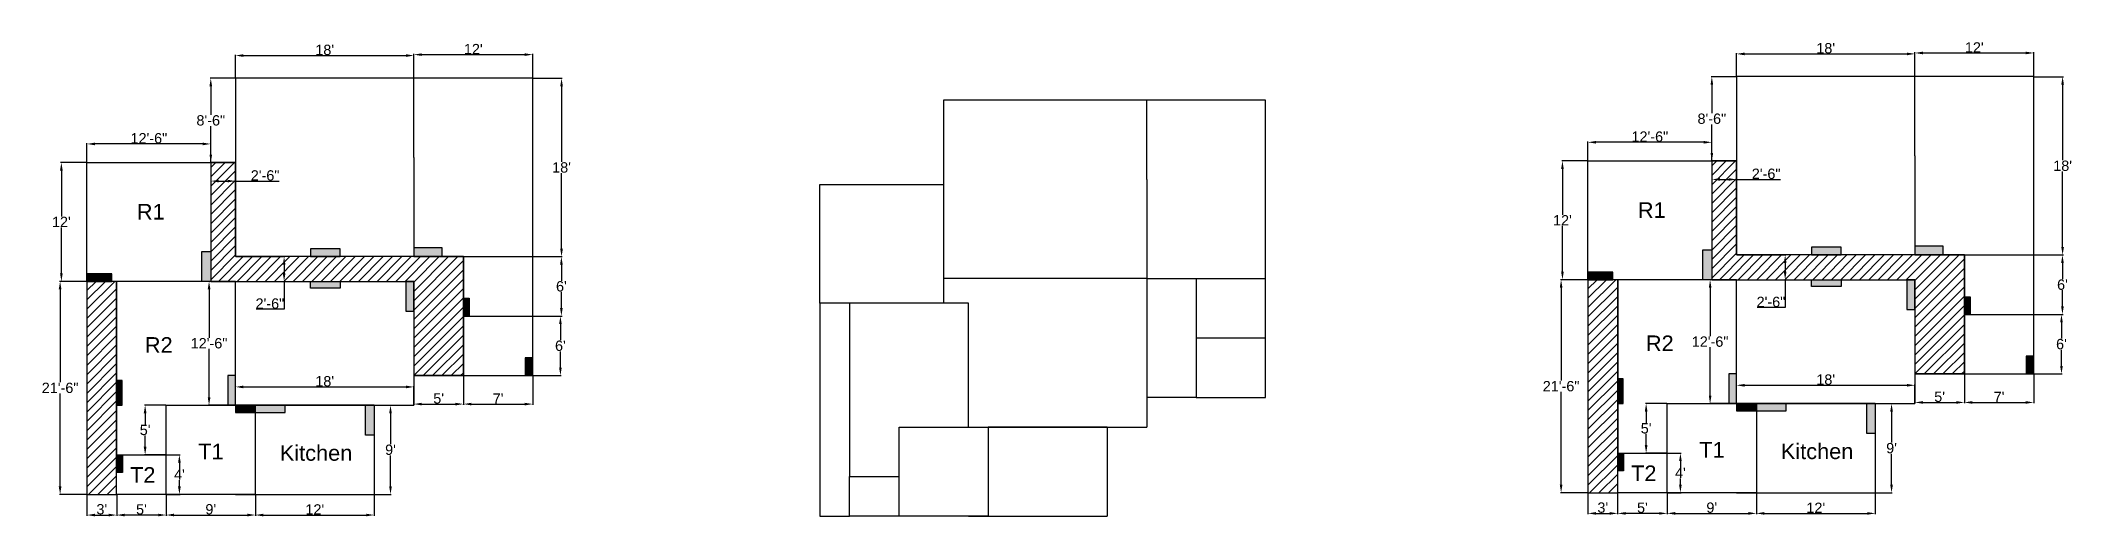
# Model space of a CAD drawing. Header units: feet. Extents: x 122 to 11882, y 109 to 909.
# Drawn here: x 122 to 2583, y 109 to 685 of the extents above.
import ezdxf

# ---------------------------------------------------------------- set-up
doc = ezdxf.new("R2010")
doc.units = ezdxf.units.FT
doc.header["$MEASUREMENT"] = 0
doc.styles.get("Standard").update_dxf_attribs({"font": 'arial.ttf'})
doc.dimstyles.new('base', dxfattribs={"dimscale": 5, "dimtxt": 2.5, "dimasz": 1.9375, "dimexe": 0.18, "dimexo": 0.0625, "dimgap": 0.09, "dimtad": 1, "dimtih": 1, "dimtoh": 1, "dimzin": 0, "dimdsep": 46, "dimlunit": 4, "dimtxsty": 'Standard', "dimcen": 0.09, "dimclrd": 3, "dimclre": 2, "dimclrt": 4, "dimadec": 0, "dimazin": 0, "dimtfac": 1, "dimtofl": 0, "dimtmove": 0, "dimatfit": 3, "dimfxl": 1, "dimtfillclr": 1, "dimtolj": 1, "dimtzin": 0, "dimarcsym": 0})

msp = doc.modelspace()

# ---------------------------------------------------------------- texts
for s, p in [('R1', (238.225, 468.582)), ('R1', (2056.496, 470.583)), ('R2', (247.931, 307.243)), ('R2', (2066.202, 309.245)), ('T1', (312.578, 178.109)), ('T1', (2130.849, 180.111)), ('Kitchen', (2229.702, 178.361)), ('Kitchen', (411.431, 176.359)), ('T2', (230.042, 149.79)), ('T2', (2048.313, 151.791))]:
    msp.add_text(s, height=18.8435).set_placement(p)

# ---------------------------------------------------------------- blocks, each defined once
blk = doc.blocks.new('*D70')
at = {"color": 2, "lineweight": -2, "transparency": 16777216}
for p, q in [((357.8, 639.9), (357.8, 668.1)), ((573.8, 639.9), (573.8, 668.1))]:
    blk.add_line(p, q, dxfattribs=at)
at = {"color": 3, "lineweight": -2, "transparency": 16777216}
blk.add_line((367.4, 667.2), (564.1, 667.2), dxfattribs=at)
at = {"color": 3, "transparency": 16777216}
for points in [[(367.4, 668.8), (367.4, 665.5), (357.8, 667.2)], [(564.1, 668.8), (564.1, 665.5), (573.8, 667.2)]]:
    blk.add_solid(points, dxfattribs=at)
at = {"layer": 'Defpoints', "color": 0, "transparency": 16777216}
for p in [(573.8, 667.2), (357.8, 639.6), (573.8, 639.6)]:
    blk.add_point(p, dxfattribs=at)
at = {"color": 4, "transparency": 16777216, "insert": (465.8, 674), "char_height": 12.5, "attachment_point": 5}
blk.add_mtext("\\A1;18'", dxfattribs=at)
blk = doc.blocks.new('*D71')
at = {"color": 2, "lineweight": -2, "transparency": 16777216}
for p, q in [((573.8, 639.9), (573.8, 669.2)), ((717.8, 639.9), (717.8, 669.2))]:
    blk.add_line(p, q, dxfattribs=at)
at = {"color": 3, "lineweight": -2, "transparency": 16777216}
blk.add_line((583.4, 668.3), (708.1, 668.3), dxfattribs=at)
at = {"color": 3, "transparency": 16777216}
for points in [[(583.4, 669.9), (583.4, 666.7), (573.8, 668.3)], [(708.1, 669.9), (708.1, 666.7), (717.8, 668.3)]]:
    blk.add_solid(points, dxfattribs=at)
at = {"layer": 'Defpoints', "color": 0, "transparency": 16777216}
for p in [(717.8, 668.3), (573.8, 639.6), (717.8, 639.6)]:
    blk.add_point(p, dxfattribs=at)
at = {"color": 4, "transparency": 16777216, "insert": (645.8, 675), "char_height": 12.5, "attachment_point": 5}
blk.add_mtext("\\A1;12'", dxfattribs=at)
blk = doc.blocks.new('*D72')
at = {"color": 2, "lineweight": -2, "transparency": 16777216}
for p, q in [((718.1, 639.6), (753.6, 639.6)), ((718.1, 423.6), (753.6, 423.6))]:
    blk.add_line(p, q, dxfattribs=at)
at = {"color": 3, "lineweight": -2, "transparency": 16777216}
for p, q in [((752.7, 629.9), (752.7, 538.4)), ((752.7, 433.3), (752.7, 524.8))]:
    blk.add_line(p, q, dxfattribs=at)
at = {"color": 3, "transparency": 16777216}
for points in [[(751.1, 629.9), (754.3, 629.9), (752.7, 639.6)], [(751.1, 433.3), (754.3, 433.3), (752.7, 423.6)]]:
    blk.add_solid(points, dxfattribs=at)
at = {"layer": 'Defpoints', "color": 0, "transparency": 16777216}
for p in [(717.8, 639.6), (717.8, 423.6), (752.7, 423.6)]:
    blk.add_point(p, dxfattribs=at)
at = {"color": 4, "transparency": 16777216, "insert": (752.7, 531.6), "char_height": 12.5, "attachment_point": 5}
blk.add_mtext("\\A1;18'", dxfattribs=at)
blk = doc.blocks.new('*D73')
at = {"color": 2, "lineweight": -2, "transparency": 16777216}
for p, q in [((718.1, 423.6), (753.4, 423.6)), ((718.1, 351.6), (753.4, 351.6))]:
    blk.add_line(p, q, dxfattribs=at)
at = {"color": 3, "lineweight": -2, "transparency": 16777216}
for p, q in [((752.5, 413.9), (752.5, 394.4)), ((752.5, 361.3), (752.5, 380.8))]:
    blk.add_line(p, q, dxfattribs=at)
at = {"color": 3, "transparency": 16777216}
for points in [[(750.9, 413.9), (754.1, 413.9), (752.5, 423.6)], [(750.9, 361.3), (754.1, 361.3), (752.5, 351.6)]]:
    blk.add_solid(points, dxfattribs=at)
at = {"layer": 'Defpoints', "color": 0, "transparency": 16777216}
for p in [(717.8, 423.6), (717.8, 351.6), (752.5, 351.6)]:
    blk.add_point(p, dxfattribs=at)
at = {"color": 4, "transparency": 16777216, "insert": (752.5, 387.6), "char_height": 12.5, "attachment_point": 5}
blk.add_mtext("\\A1;6'", dxfattribs=at)
blk = doc.blocks.new('*D74')
at = {"color": 2, "lineweight": -2, "transparency": 16777216}
for p, q in [((718.1, 351.6), (752.2, 351.6)), ((718.1, 279.6), (752.2, 279.6))]:
    blk.add_line(p, q, dxfattribs=at)
at = {"color": 3, "lineweight": -2, "transparency": 16777216}
for p, q in [((751.3, 341.9), (751.3, 322.4)), ((751.3, 289.3), (751.3, 308.8))]:
    blk.add_line(p, q, dxfattribs=at)
at = {"color": 3, "transparency": 16777216}
for points in [[(749.7, 341.9), (752.9, 341.9), (751.3, 351.6)], [(749.7, 289.3), (752.9, 289.3), (751.3, 279.6)]]:
    blk.add_solid(points, dxfattribs=at)
at = {"layer": 'Defpoints', "color": 0, "transparency": 16777216}
for p in [(717.8, 351.6), (717.8, 279.6), (751.3, 279.6)]:
    blk.add_point(p, dxfattribs=at)
at = {"color": 4, "transparency": 16777216, "insert": (751.3, 315.6), "char_height": 12.5, "attachment_point": 5}
blk.add_mtext("\\A1;6'", dxfattribs=at)
blk = doc.blocks.new('*D75')
at = {"color": 2, "lineweight": -2, "transparency": 16777216}
for p, q in [((633.8, 279.3), (633.8, 244.1)), ((717.8, 279.3), (717.8, 244.1))]:
    blk.add_line(p, q, dxfattribs=at)
at = {"color": 3, "lineweight": -2, "transparency": 16777216}
blk.add_line((643.4, 245), (708.1, 245), dxfattribs=at)
at = {"color": 3, "transparency": 16777216}
for points in [[(643.4, 246.6), (643.4, 243.4), (633.8, 245)], [(708.1, 246.6), (708.1, 243.4), (717.8, 245)]]:
    blk.add_solid(points, dxfattribs=at)
at = {"layer": 'Defpoints', "color": 0, "transparency": 16777216}
for p in [(633.8, 279.6), (717.8, 279.6), (717.8, 245)]:
    blk.add_point(p, dxfattribs=at)
at = {"color": 4, "transparency": 16777216, "insert": (675.8, 251.7), "char_height": 12.5, "attachment_point": 5}
blk.add_mtext("\\A1;7'", dxfattribs=at)
blk = doc.blocks.new('*D76')
at = {"color": 2, "lineweight": -2, "transparency": 16777216}
for p, q in [((357.4, 639.6), (326.9, 639.6)), ((357.4, 537.6), (326.9, 537.6))]:
    blk.add_line(p, q, dxfattribs=at)
at = {"color": 3, "lineweight": -2, "transparency": 16777216}
for p, q in [((327.8, 629.9), (327.8, 595.4)), ((327.8, 547.3), (327.8, 581.8))]:
    blk.add_line(p, q, dxfattribs=at)
at = {"color": 3, "transparency": 16777216}
for points in [[(326.2, 629.9), (329.4, 629.9), (327.8, 639.6)], [(326.2, 547.3), (329.4, 547.3), (327.8, 537.6)]]:
    blk.add_solid(points, dxfattribs=at)
at = {"layer": 'Defpoints', "color": 0, "transparency": 16777216}
for p in [(357.8, 639.6), (327.8, 537.6), (357.8, 537.6)]:
    blk.add_point(p, dxfattribs=at)
at = {"color": 4, "transparency": 16777216, "insert": (327.8, 588.6), "char_height": 12.5, "attachment_point": 5}
blk.add_mtext('\\A1;8\'-6"', dxfattribs=at)
blk = doc.blocks.new('*D77')
at = {"color": 2, "lineweight": -2, "transparency": 16777216}
for p, q in [((177.4, 537.6), (145.9, 537.6)), ((177.4, 393.6), (145.9, 393.6))]:
    blk.add_line(p, q, dxfattribs=at)
at = {"color": 3, "lineweight": -2, "transparency": 16777216}
for p, q in [((146.8, 527.9), (146.8, 472.3)), ((146.8, 403.3), (146.8, 458.9))]:
    blk.add_line(p, q, dxfattribs=at)
at = {"color": 3, "transparency": 16777216}
for points in [[(145.2, 527.9), (148.4, 527.9), (146.8, 537.6)], [(145.2, 403.3), (148.4, 403.3), (146.8, 393.6)]]:
    blk.add_solid(points, dxfattribs=at)
at = {"layer": 'Defpoints', "color": 0, "transparency": 16777216}
for p in [(177.8, 537.6), (146.8, 393.6), (177.8, 393.6)]:
    blk.add_point(p, dxfattribs=at)
at = {"color": 4, "transparency": 16777216, "insert": (146.8, 465.6), "char_height": 12.5, "attachment_point": 5}
blk.add_mtext("\\A1;12'", dxfattribs=at)
blk = doc.blocks.new('*D78')
at = {"color": 2, "lineweight": -2, "transparency": 16777216}
for p, q in [((177.8, 537.9), (177.8, 561)), ((327.8, 537.9), (327.8, 561))]:
    blk.add_line(p, q, dxfattribs=at)
at = {"color": 3, "lineweight": -2, "transparency": 16777216}
blk.add_line((318.1, 560.1), (187.4, 560.1), dxfattribs=at)
at = {"color": 3, "transparency": 16777216}
for points in [[(187.4, 561.7), (187.4, 558.5), (177.8, 560.1)], [(318.1, 561.7), (318.1, 558.5), (327.8, 560.1)]]:
    blk.add_solid(points, dxfattribs=at)
at = {"layer": 'Defpoints', "color": 0, "transparency": 16777216}
for p in [(177.8, 560.1), (177.8, 537.6), (327.8, 537.6)]:
    blk.add_point(p, dxfattribs=at)
at = {"color": 4, "transparency": 16777216, "insert": (252.8, 566.9), "char_height": 12.5, "attachment_point": 5}
blk.add_mtext('\\A1;12\'-6"', dxfattribs=at)
blk = doc.blocks.new('*D79')
at = {"color": 2, "lineweight": -2, "transparency": 16777216}
for p, q in [((177.4, 393.6), (144.4, 393.6)), ((177.4, 135.6), (144.4, 135.6))]:
    blk.add_line(p, q, dxfattribs=at)
at = {"color": 3, "lineweight": -2, "transparency": 16777216}
for p, q in [((145.3, 383.9), (145.3, 271.4)), ((145.3, 145.3), (145.3, 257.8))]:
    blk.add_line(p, q, dxfattribs=at)
at = {"color": 3, "transparency": 16777216}
for points in [[(143.6, 383.9), (146.9, 383.9), (145.3, 393.6)], [(143.6, 145.3), (146.9, 145.3), (145.3, 135.6)]]:
    blk.add_solid(points, dxfattribs=at)
at = {"layer": 'Defpoints', "color": 0, "transparency": 16777216}
for p in [(177.8, 393.6), (145.3, 135.6), (177.8, 135.6)]:
    blk.add_point(p, dxfattribs=at)
at = {"color": 4, "transparency": 16777216, "insert": (145.3, 264.6), "char_height": 12.5, "attachment_point": 5}
blk.add_mtext('\\A1;21\'-6"', dxfattribs=at)
blk = doc.blocks.new('*D80')
at = {"color": 2, "lineweight": -2, "transparency": 16777216}
for p, q in [((357.4, 393.6), (324.8, 393.6)), ((357.4, 243.6), (324.8, 243.6))]:
    blk.add_line(p, q, dxfattribs=at)
at = {"color": 3, "lineweight": -2, "transparency": 16777216}
for p, q in [((325.7, 383.9), (325.7, 325.4)), ((325.7, 253.3), (325.7, 311.8))]:
    blk.add_line(p, q, dxfattribs=at)
at = {"color": 3, "transparency": 16777216}
for points in [[(324.1, 383.9), (327.4, 383.9), (325.7, 393.6)], [(324.1, 253.3), (327.4, 253.3), (325.7, 243.6)]]:
    blk.add_solid(points, dxfattribs=at)
at = {"layer": 'Defpoints', "color": 0, "transparency": 16777216}
for p in [(357.8, 393.6), (325.7, 243.6), (357.8, 243.6)]:
    blk.add_point(p, dxfattribs=at)
at = {"color": 4, "transparency": 16777216, "insert": (325.7, 318.6), "char_height": 12.5, "attachment_point": 5}
blk.add_mtext('\\A1;12\'-6"', dxfattribs=at)
blk = doc.blocks.new('*D81')
at = {"color": 2, "lineweight": -2, "transparency": 16777216}
for p, q in [((273.4, 243.6), (247.4, 243.6)), ((273.4, 183.6), (247.4, 183.6))]:
    blk.add_line(p, q, dxfattribs=at)
at = {"color": 3, "lineweight": -2, "transparency": 16777216}
for p, q in [((248.3, 233.9), (248.3, 220.4)), ((248.3, 193.3), (248.3, 206.8))]:
    blk.add_line(p, q, dxfattribs=at)
at = {"color": 3, "transparency": 16777216}
for points in [[(246.6, 233.9), (249.9, 233.9), (248.3, 243.6)], [(246.6, 193.3), (249.9, 193.3), (248.3, 183.6)]]:
    blk.add_solid(points, dxfattribs=at)
at = {"layer": 'Defpoints', "color": 0, "transparency": 16777216}
for p in [(273.8, 243.6), (248.3, 183.6), (273.8, 183.6)]:
    blk.add_point(p, dxfattribs=at)
at = {"color": 4, "transparency": 16777216, "insert": (248.3, 213.6), "char_height": 12.5, "attachment_point": 5}
blk.add_mtext("\\A1;5'", dxfattribs=at)
blk = doc.blocks.new('*D82')
at = {"color": 2, "lineweight": -2, "transparency": 16777216}
for p, q in [((213.8, 135.3), (213.8, 109.7)), ((273.8, 135.3), (273.8, 109.7))]:
    blk.add_line(p, q, dxfattribs=at)
at = {"color": 3, "lineweight": -2, "transparency": 16777216}
blk.add_line((264.1, 110.6), (223.4, 110.6), dxfattribs=at)
at = {"color": 3, "transparency": 16777216}
for points in [[(223.4, 112.2), (223.4, 109), (213.8, 110.6)], [(264.1, 112.2), (264.1, 109), (273.8, 110.6)]]:
    blk.add_solid(points, dxfattribs=at)
at = {"layer": 'Defpoints', "color": 0, "transparency": 16777216}
for p in [(213.8, 135.6), (273.8, 135.6), (213.8, 110.6)]:
    blk.add_point(p, dxfattribs=at)
at = {"color": 4, "transparency": 16777216, "insert": (243.8, 117.4), "char_height": 12.5, "attachment_point": 5}
blk.add_mtext("\\A1;5'", dxfattribs=at)
blk = doc.blocks.new('*D83')
at = {"color": 2, "lineweight": -2, "transparency": 16777216}
for p, q in [((177.8, 135.3), (177.8, 109.7)), ((213.8, 135.3), (213.8, 109.7))]:
    blk.add_line(p, q, dxfattribs=at)
at = {"color": 3, "lineweight": -2, "transparency": 16777216}
blk.add_line((187.4, 110.6), (204.1, 110.6), dxfattribs=at)
at = {"color": 3, "transparency": 16777216}
for points in [[(187.4, 112.2), (187.4, 109), (177.8, 110.6)], [(204.1, 112.2), (204.1, 109), (213.8, 110.6)]]:
    blk.add_solid(points, dxfattribs=at)
at = {"layer": 'Defpoints', "color": 0, "transparency": 16777216}
for p in [(177.8, 135.6), (213.8, 135.6), (213.8, 110.6)]:
    blk.add_point(p, dxfattribs=at)
at = {"color": 4, "transparency": 16777216, "insert": (195.8, 117.5), "char_height": 12.5, "attachment_point": 5}
blk.add_mtext("\\A1;3'", dxfattribs=at)
blk = doc.blocks.new('*D84')
at = {"color": 2, "lineweight": -2, "transparency": 16777216}
for p, q in [((274.1, 183.6), (290.7, 183.6)), ((274.1, 135.6), (290.7, 135.6))]:
    blk.add_line(p, q, dxfattribs=at)
at = {"color": 3, "lineweight": -2, "transparency": 16777216}
for p, q in [((289.8, 173.9), (289.8, 166.3)), ((289.8, 145.3), (289.8, 152.9))]:
    blk.add_line(p, q, dxfattribs=at)
at = {"color": 3, "transparency": 16777216}
for points in [[(288.1, 173.9), (291.4, 173.9), (289.8, 183.6)], [(288.1, 145.3), (291.4, 145.3), (289.8, 135.6)]]:
    blk.add_solid(points, dxfattribs=at)
at = {"layer": 'Defpoints', "color": 0, "transparency": 16777216}
for p in [(273.8, 183.6), (273.8, 135.6), (289.8, 135.6)]:
    blk.add_point(p, dxfattribs=at)
at = {"color": 4, "transparency": 16777216, "insert": (289.8, 159.6), "char_height": 12.5, "attachment_point": 5}
blk.add_mtext("\\A1;4'", dxfattribs=at)
blk = doc.blocks.new('*D85')
at = {"color": 2, "lineweight": -2, "transparency": 16777216}
for p, q in [((273.8, 135.3), (273.8, 109.7)), ((381.8, 135.3), (381.8, 109.7))]:
    blk.add_line(p, q, dxfattribs=at)
at = {"color": 3, "lineweight": -2, "transparency": 16777216}
blk.add_line((283.4, 110.6), (372.1, 110.6), dxfattribs=at)
at = {"color": 3, "transparency": 16777216}
for points in [[(283.4, 112.3), (283.4, 109), (273.8, 110.6)], [(372.1, 112.3), (372.1, 109), (381.8, 110.6)]]:
    blk.add_solid(points, dxfattribs=at)
at = {"layer": 'Defpoints', "color": 0, "transparency": 16777216}
for p in [(273.8, 135.6), (381.8, 135.6), (381.8, 110.6)]:
    blk.add_point(p, dxfattribs=at)
at = {"color": 4, "transparency": 16777216, "insert": (327.8, 117.5), "char_height": 12.5, "attachment_point": 5}
blk.add_mtext("\\A1;9'", dxfattribs=at)
blk = doc.blocks.new('*D86')
at = {"color": 2, "lineweight": -2, "transparency": 16777216}
for p, q in [((381.8, 135.3), (381.8, 109.7)), ((525.8, 135.3), (525.8, 109.7))]:
    blk.add_line(p, q, dxfattribs=at)
at = {"color": 3, "lineweight": -2, "transparency": 16777216}
blk.add_line((391.4, 110.6), (516.1, 110.6), dxfattribs=at)
at = {"color": 3, "transparency": 16777216}
for points in [[(391.4, 112.2), (391.4, 109), (381.8, 110.6)], [(516.1, 112.2), (516.1, 109), (525.8, 110.6)]]:
    blk.add_solid(points, dxfattribs=at)
at = {"layer": 'Defpoints', "color": 0, "transparency": 16777216}
for p in [(381.8, 135.6), (525.8, 135.6), (525.8, 110.6)]:
    blk.add_point(p, dxfattribs=at)
at = {"color": 4, "transparency": 16777216, "insert": (453.8, 117.4), "char_height": 12.5, "attachment_point": 5}
blk.add_mtext("\\A1;12'", dxfattribs=at)
blk = doc.blocks.new('*D87')
at = {"color": 2, "lineweight": -2, "transparency": 16777216}
for p, q in [((526.1, 243.6), (546.4, 243.6)), ((526.1, 135.6), (546.4, 135.6))]:
    blk.add_line(p, q, dxfattribs=at)
at = {"color": 3, "lineweight": -2, "transparency": 16777216}
for p, q in [((545.5, 233.9), (545.5, 196.4)), ((545.5, 145.3), (545.5, 182.8))]:
    blk.add_line(p, q, dxfattribs=at)
at = {"color": 3, "transparency": 16777216}
for points in [[(543.9, 233.9), (547.1, 233.9), (545.5, 243.6)], [(543.9, 145.3), (547.1, 145.3), (545.5, 135.6)]]:
    blk.add_solid(points, dxfattribs=at)
at = {"layer": 'Defpoints', "color": 0, "transparency": 16777216}
for p in [(525.8, 243.6), (525.8, 135.6), (545.5, 135.6)]:
    blk.add_point(p, dxfattribs=at)
at = {"color": 4, "transparency": 16777216, "insert": (545.5, 189.6), "char_height": 12.5, "attachment_point": 5}
blk.add_mtext("\\A1;9'", dxfattribs=at)
blk = doc.blocks.new('*D88')
at = {"color": 2, "lineweight": -2, "transparency": 16777216}
for p, q in [((357.8, 243.9), (357.8, 266.7)), ((573.8, 243.9), (573.8, 266.7))]:
    blk.add_line(p, q, dxfattribs=at)
at = {"color": 3, "lineweight": -2, "transparency": 16777216}
blk.add_line((367.4, 265.8), (564.1, 265.8), dxfattribs=at)
at = {"color": 3, "transparency": 16777216}
for points in [[(367.4, 267.4), (367.4, 264.1), (357.8, 265.8)], [(564.1, 267.4), (564.1, 264.1), (573.8, 265.8)]]:
    blk.add_solid(points, dxfattribs=at)
at = {"layer": 'Defpoints', "color": 0, "transparency": 16777216}
for p in [(573.8, 265.8), (357.8, 243.6), (573.8, 243.6)]:
    blk.add_point(p, dxfattribs=at)
at = {"color": 4, "transparency": 16777216, "insert": (465.8, 272.6), "char_height": 12.5, "attachment_point": 5}
blk.add_mtext("\\A1;18'", dxfattribs=at)
blk = doc.blocks.new('*D112')
at = {"color": 2, "lineweight": -2, "transparency": 16777216}
for p, q in [((573.8, 279.3), (573.8, 244.1)), ((633.8, 279.3), (633.8, 244.1))]:
    blk.add_line(p, q, dxfattribs=at)
at = {"color": 3, "lineweight": -2, "transparency": 16777216}
blk.add_line((583.4, 245), (624.1, 245), dxfattribs=at)
at = {"color": 3, "transparency": 16777216}
for points in [[(583.4, 246.6), (583.4, 243.4), (573.8, 245)], [(624.1, 246.6), (624.1, 243.4), (633.8, 245)]]:
    blk.add_solid(points, dxfattribs=at)
at = {"layer": 'Defpoints', "color": 0, "transparency": 16777216}
for p in [(573.8, 279.6), (633.8, 279.6), (633.8, 245)]:
    blk.add_point(p, dxfattribs=at)
at = {"color": 4, "transparency": 16777216, "insert": (603.8, 251.8), "char_height": 12.5, "attachment_point": 5}
blk.add_mtext("\\A1;5'", dxfattribs=at)
blk = doc.blocks.new('*D113')
at = {"color": 2, "lineweight": -2, "transparency": 16777216}
for p, q in [((358.1, 423.6), (417.5, 423.6)), ((358.1, 393.6), (417.5, 393.6))]:
    blk.add_line(p, q, dxfattribs=at)
at = {"color": 3, "lineweight": -2, "transparency": 16777216}
for p, q in [((416.6, 413.9), (416.6, 403.3)), ((416.6, 393.6), (416.6, 359.9)), ((416.6, 359.9), (382.7, 359.9))]:
    blk.add_line(p, q, dxfattribs=at)
at = {"color": 3, "transparency": 16777216}
for points in [[(415, 413.9), (418.2, 413.9), (416.6, 423.6)], [(415, 403.3), (418.2, 403.3), (416.6, 393.6)]]:
    blk.add_solid(points, dxfattribs=at)
at = {"layer": 'Defpoints', "color": 0, "transparency": 16777216}
for p in [(357.8, 423.6), (357.8, 393.6), (416.6, 393.6)]:
    blk.add_point(p, dxfattribs=at)
at = {"color": 4, "transparency": 16777216, "insert": (399.4, 366.7), "char_height": 12.5, "attachment_point": 5}
blk.add_mtext('\\A1;2\'-6"', dxfattribs=at)
blk = doc.blocks.new('*D114')
at = {"color": 2, "lineweight": -2, "transparency": 16777216}
for p, q in [((327.8, 537.3), (327.8, 514.2)), ((357.8, 537.3), (357.8, 514.2))]:
    blk.add_line(p, q, dxfattribs=at)
at = {"color": 3, "lineweight": -2, "transparency": 16777216}
for p, q in [((337.5, 515.1), (348.1, 515.1)), ((357.8, 515.1), (410.8, 515.1))]:
    blk.add_line(p, q, dxfattribs=at)
at = {"color": 3, "transparency": 16777216}
for points in [[(337.5, 516.7), (337.5, 513.5), (327.8, 515.1)], [(348.1, 516.7), (348.1, 513.5), (357.8, 515.1)]]:
    blk.add_solid(points, dxfattribs=at)
at = {"layer": 'Defpoints', "color": 0, "transparency": 16777216}
for p in [(327.8, 537.6), (357.8, 537.6), (327.8, 515.1)]:
    blk.add_point(p, dxfattribs=at)
at = {"color": 4, "transparency": 16777216, "insert": (393.6, 521.9), "char_height": 12.5, "attachment_point": 5}
blk.add_mtext('\\A1;2\'-6"', dxfattribs=at)
blk = doc.blocks.new('*D142')
at = {"color": 2, "lineweight": -2, "transparency": 16777216}
for p, q in [((2176, 641.9), (2176, 670.1)), ((2392, 641.9), (2392, 670.1))]:
    blk.add_line(p, q, dxfattribs=at)
at = {"color": 3, "lineweight": -2, "transparency": 16777216}
blk.add_line((2185.7, 669.2), (2382.3, 669.2), dxfattribs=at)
at = {"color": 3, "transparency": 16777216}
for points in [[(2185.7, 670.8), (2185.7, 667.5), (2176, 669.2)], [(2382.3, 670.8), (2382.3, 667.5), (2392, 669.2)]]:
    blk.add_solid(points, dxfattribs=at)
at = {"layer": 'Defpoints', "color": 0, "transparency": 16777216}
for p in [(2392, 669.2), (2176, 641.6), (2392, 641.6)]:
    blk.add_point(p, dxfattribs=at)
at = {"color": 4, "transparency": 16777216, "insert": (2284, 676), "char_height": 12.5, "attachment_point": 5}
blk.add_mtext("\\A1;18'", dxfattribs=at)
blk = doc.blocks.new('*D143')
at = {"color": 2, "lineweight": -2, "transparency": 16777216}
for p, q in [((2392, 641.9), (2392, 671.2)), ((2536, 641.9), (2536, 671.2))]:
    blk.add_line(p, q, dxfattribs=at)
at = {"color": 3, "lineweight": -2, "transparency": 16777216}
blk.add_line((2401.7, 670.3), (2526.3, 670.3), dxfattribs=at)
at = {"color": 3, "transparency": 16777216}
for points in [[(2401.7, 671.9), (2401.7, 668.7), (2392, 670.3)], [(2526.3, 671.9), (2526.3, 668.7), (2536, 670.3)]]:
    blk.add_solid(points, dxfattribs=at)
at = {"layer": 'Defpoints', "color": 0, "transparency": 16777216}
for p in [(2536, 670.3), (2392, 641.6), (2536, 641.6)]:
    blk.add_point(p, dxfattribs=at)
at = {"color": 4, "transparency": 16777216, "insert": (2464, 677), "char_height": 12.5, "attachment_point": 5}
blk.add_mtext("\\A1;12'", dxfattribs=at)
blk = doc.blocks.new('*D144')
at = {"color": 2, "lineweight": -2, "transparency": 16777216}
for p, q in [((2536.3, 641.6), (2571.9, 641.6)), ((2536.3, 425.6), (2571.9, 425.6))]:
    blk.add_line(p, q, dxfattribs=at)
at = {"color": 3, "lineweight": -2, "transparency": 16777216}
for p, q in [((2571, 631.9), (2571, 540.4)), ((2571, 435.3), (2571, 526.8))]:
    blk.add_line(p, q, dxfattribs=at)
at = {"color": 3, "transparency": 16777216}
for points in [[(2569.4, 631.9), (2572.6, 631.9), (2571, 641.6)], [(2569.4, 435.3), (2572.6, 435.3), (2571, 425.6)]]:
    blk.add_solid(points, dxfattribs=at)
at = {"layer": 'Defpoints', "color": 0, "transparency": 16777216}
for p in [(2536, 641.6), (2536, 425.6), (2571, 425.6)]:
    blk.add_point(p, dxfattribs=at)
at = {"color": 4, "transparency": 16777216, "insert": (2571, 533.6), "char_height": 12.5, "attachment_point": 5}
blk.add_mtext("\\A1;18'", dxfattribs=at)
blk = doc.blocks.new('*D145')
at = {"color": 2, "lineweight": -2, "transparency": 16777216}
for p, q in [((2536.3, 425.6), (2571.7, 425.6)), ((2536.3, 353.6), (2571.7, 353.6))]:
    blk.add_line(p, q, dxfattribs=at)
at = {"color": 3, "lineweight": -2, "transparency": 16777216}
for p, q in [((2570.8, 415.9), (2570.8, 396.4)), ((2570.8, 363.3), (2570.8, 382.8))]:
    blk.add_line(p, q, dxfattribs=at)
at = {"color": 3, "transparency": 16777216}
for points in [[(2569.2, 415.9), (2572.4, 415.9), (2570.8, 425.6)], [(2569.2, 363.3), (2572.4, 363.3), (2570.8, 353.6)]]:
    blk.add_solid(points, dxfattribs=at)
at = {"layer": 'Defpoints', "color": 0, "transparency": 16777216}
for p in [(2536, 425.6), (2536, 353.6), (2570.8, 353.6)]:
    blk.add_point(p, dxfattribs=at)
at = {"color": 4, "transparency": 16777216, "insert": (2570.8, 389.6), "char_height": 12.5, "attachment_point": 5}
blk.add_mtext("\\A1;6'", dxfattribs=at)
blk = doc.blocks.new('*D146')
at = {"color": 2, "lineweight": -2, "transparency": 16777216}
for p, q in [((2536.3, 353.6), (2570.5, 353.6)), ((2536.3, 281.6), (2570.5, 281.6))]:
    blk.add_line(p, q, dxfattribs=at)
at = {"color": 3, "lineweight": -2, "transparency": 16777216}
for p, q in [((2569.6, 343.9), (2569.6, 324.4)), ((2569.6, 291.3), (2569.6, 310.8))]:
    blk.add_line(p, q, dxfattribs=at)
at = {"color": 3, "transparency": 16777216}
for points in [[(2568, 343.9), (2571.2, 343.9), (2569.6, 353.6)], [(2568, 291.3), (2571.2, 291.3), (2569.6, 281.6)]]:
    blk.add_solid(points, dxfattribs=at)
at = {"layer": 'Defpoints', "color": 0, "transparency": 16777216}
for p in [(2536, 353.6), (2536, 281.6), (2569.6, 281.6)]:
    blk.add_point(p, dxfattribs=at)
at = {"color": 4, "transparency": 16777216, "insert": (2569.6, 317.6), "char_height": 12.5, "attachment_point": 5}
blk.add_mtext("\\A1;6'", dxfattribs=at)
blk = doc.blocks.new('*D147')
at = {"color": 2, "lineweight": -2, "transparency": 16777216}
for p, q in [((2452, 281.3), (2452, 246.1)), ((2536, 281.3), (2536, 246.1))]:
    blk.add_line(p, q, dxfattribs=at)
at = {"color": 3, "lineweight": -2, "transparency": 16777216}
blk.add_line((2461.7, 247), (2526.3, 247), dxfattribs=at)
at = {"color": 3, "transparency": 16777216}
for points in [[(2461.7, 248.6), (2461.7, 245.4), (2452, 247)], [(2526.3, 248.6), (2526.3, 245.4), (2536, 247)]]:
    blk.add_solid(points, dxfattribs=at)
at = {"layer": 'Defpoints', "color": 0, "transparency": 16777216}
for p in [(2452, 281.6), (2536, 281.6), (2536, 247)]:
    blk.add_point(p, dxfattribs=at)
at = {"color": 4, "transparency": 16777216, "insert": (2494, 253.7), "char_height": 12.5, "attachment_point": 5}
blk.add_mtext("\\A1;7'", dxfattribs=at)
blk = doc.blocks.new('*D148')
at = {"color": 2, "lineweight": -2, "transparency": 16777216}
for p, q in [((2175.7, 641.6), (2145.2, 641.6)), ((2175.7, 539.6), (2145.2, 539.6))]:
    blk.add_line(p, q, dxfattribs=at)
at = {"color": 3, "lineweight": -2, "transparency": 16777216}
for p, q in [((2146.1, 631.9), (2146.1, 597.4)), ((2146.1, 549.3), (2146.1, 583.8))]:
    blk.add_line(p, q, dxfattribs=at)
at = {"color": 3, "transparency": 16777216}
for points in [[(2144.5, 631.9), (2147.7, 631.9), (2146.1, 641.6)], [(2144.5, 549.3), (2147.7, 549.3), (2146.1, 539.6)]]:
    blk.add_solid(points, dxfattribs=at)
at = {"layer": 'Defpoints', "color": 0, "transparency": 16777216}
for p in [(2176, 641.6), (2146.1, 539.6), (2176, 539.6)]:
    blk.add_point(p, dxfattribs=at)
at = {"color": 4, "transparency": 16777216, "insert": (2146.1, 590.6), "char_height": 12.5, "attachment_point": 5}
blk.add_mtext('\\A1;8\'-6"', dxfattribs=at)
blk = doc.blocks.new('*D149')
at = {"color": 2, "lineweight": -2, "transparency": 16777216}
for p, q in [((1995.7, 539.6), (1964.2, 539.6)), ((1995.7, 395.6), (1964.2, 395.6))]:
    blk.add_line(p, q, dxfattribs=at)
at = {"color": 3, "lineweight": -2, "transparency": 16777216}
for p, q in [((1965.1, 529.9), (1965.1, 474.3)), ((1965.1, 405.3), (1965.1, 460.9))]:
    blk.add_line(p, q, dxfattribs=at)
at = {"color": 3, "transparency": 16777216}
for points in [[(1963.5, 529.9), (1966.7, 529.9), (1965.1, 539.6)], [(1963.5, 405.3), (1966.7, 405.3), (1965.1, 395.6)]]:
    blk.add_solid(points, dxfattribs=at)
at = {"layer": 'Defpoints', "color": 0, "transparency": 16777216}
for p in [(1996, 539.6), (1965.1, 395.6), (1996, 395.6)]:
    blk.add_point(p, dxfattribs=at)
at = {"color": 4, "transparency": 16777216, "insert": (1965.1, 467.6), "char_height": 12.5, "attachment_point": 5}
blk.add_mtext("\\A1;12'", dxfattribs=at)
blk = doc.blocks.new('*D150')
at = {"color": 2, "lineweight": -2, "transparency": 16777216}
for p, q in [((1996, 539.9), (1996, 563)), ((2146, 539.9), (2146, 563))]:
    blk.add_line(p, q, dxfattribs=at)
at = {"color": 3, "lineweight": -2, "transparency": 16777216}
blk.add_line((2136.3, 562.1), (2005.7, 562.1), dxfattribs=at)
at = {"color": 3, "transparency": 16777216}
for points in [[(2005.7, 563.7), (2005.7, 560.5), (1996, 562.1)], [(2136.3, 563.7), (2136.3, 560.5), (2146, 562.1)]]:
    blk.add_solid(points, dxfattribs=at)
at = {"layer": 'Defpoints', "color": 0, "transparency": 16777216}
for p in [(1996, 562.1), (1996, 539.6), (2146, 539.6)]:
    blk.add_point(p, dxfattribs=at)
at = {"color": 4, "transparency": 16777216, "insert": (2071, 568.9), "char_height": 12.5, "attachment_point": 5}
blk.add_mtext('\\A1;12\'-6"', dxfattribs=at)
blk = doc.blocks.new('*D151')
at = {"color": 2, "lineweight": -2, "transparency": 16777216}
for p, q in [((1995.7, 395.6), (1962.6, 395.6)), ((1995.7, 137.6), (1962.6, 137.6))]:
    blk.add_line(p, q, dxfattribs=at)
at = {"color": 3, "lineweight": -2, "transparency": 16777216}
for p, q in [((1963.5, 385.9), (1963.5, 273.4)), ((1963.5, 147.3), (1963.5, 259.8))]:
    blk.add_line(p, q, dxfattribs=at)
at = {"color": 3, "transparency": 16777216}
for points in [[(1961.9, 385.9), (1965.1, 385.9), (1963.5, 395.6)], [(1961.9, 147.3), (1965.1, 147.3), (1963.5, 137.6)]]:
    blk.add_solid(points, dxfattribs=at)
at = {"layer": 'Defpoints', "color": 0, "transparency": 16777216}
for p in [(1996, 395.6), (1963.5, 137.6), (1996, 137.6)]:
    blk.add_point(p, dxfattribs=at)
at = {"color": 4, "transparency": 16777216, "insert": (1963.5, 266.6), "char_height": 12.5, "attachment_point": 5}
blk.add_mtext('\\A1;21\'-6"', dxfattribs=at)
blk = doc.blocks.new('*D152')
at = {"color": 2, "lineweight": -2, "transparency": 16777216}
for p, q in [((2175.7, 395.6), (2143.1, 395.6)), ((2175.7, 245.6), (2143.1, 245.6))]:
    blk.add_line(p, q, dxfattribs=at)
at = {"color": 3, "lineweight": -2, "transparency": 16777216}
for p, q in [((2144, 385.9), (2144, 327.4)), ((2144, 255.3), (2144, 313.8))]:
    blk.add_line(p, q, dxfattribs=at)
at = {"color": 3, "transparency": 16777216}
for points in [[(2142.4, 385.9), (2145.6, 385.9), (2144, 395.6)], [(2142.4, 255.3), (2145.6, 255.3), (2144, 245.6)]]:
    blk.add_solid(points, dxfattribs=at)
at = {"layer": 'Defpoints', "color": 0, "transparency": 16777216}
for p in [(2176, 395.6), (2144, 245.6), (2176, 245.6)]:
    blk.add_point(p, dxfattribs=at)
at = {"color": 4, "transparency": 16777216, "insert": (2144, 320.6), "char_height": 12.5, "attachment_point": 5}
blk.add_mtext('\\A1;12\'-6"', dxfattribs=at)
blk = doc.blocks.new('*D153')
at = {"color": 2, "lineweight": -2, "transparency": 16777216}
for p, q in [((2091.7, 245.6), (2065.6, 245.6)), ((2091.7, 185.6), (2065.6, 185.6))]:
    blk.add_line(p, q, dxfattribs=at)
at = {"color": 3, "lineweight": -2, "transparency": 16777216}
for p, q in [((2066.5, 235.9), (2066.5, 222.4)), ((2066.5, 195.3), (2066.5, 208.8))]:
    blk.add_line(p, q, dxfattribs=at)
at = {"color": 3, "transparency": 16777216}
for points in [[(2064.9, 235.9), (2068.1, 235.9), (2066.5, 245.6)], [(2064.9, 195.3), (2068.1, 195.3), (2066.5, 185.6)]]:
    blk.add_solid(points, dxfattribs=at)
at = {"layer": 'Defpoints', "color": 0, "transparency": 16777216}
for p in [(2092, 245.6), (2066.5, 185.6), (2092, 185.6)]:
    blk.add_point(p, dxfattribs=at)
at = {"color": 4, "transparency": 16777216, "insert": (2066.5, 215.6), "char_height": 12.5, "attachment_point": 5}
blk.add_mtext("\\A1;5'", dxfattribs=at)
blk = doc.blocks.new('*D154')
at = {"color": 2, "lineweight": -2, "transparency": 16777216}
for p, q in [((2032, 137.3), (2032, 111.7)), ((2092, 137.3), (2092, 111.7))]:
    blk.add_line(p, q, dxfattribs=at)
at = {"color": 3, "lineweight": -2, "transparency": 16777216}
blk.add_line((2082.3, 112.6), (2041.7, 112.6), dxfattribs=at)
at = {"color": 3, "transparency": 16777216}
for points in [[(2041.7, 114.2), (2041.7, 111), (2032, 112.6)], [(2082.3, 114.2), (2082.3, 111), (2092, 112.6)]]:
    blk.add_solid(points, dxfattribs=at)
at = {"layer": 'Defpoints', "color": 0, "transparency": 16777216}
for p in [(2032, 137.6), (2092, 137.6), (2032, 112.6)]:
    blk.add_point(p, dxfattribs=at)
at = {"color": 4, "transparency": 16777216, "insert": (2062, 119.4), "char_height": 12.5, "attachment_point": 5}
blk.add_mtext("\\A1;5'", dxfattribs=at)
blk = doc.blocks.new('*D155')
at = {"color": 2, "lineweight": -2, "transparency": 16777216}
for p, q in [((1996, 137.3), (1996, 111.7)), ((2032, 137.3), (2032, 111.7))]:
    blk.add_line(p, q, dxfattribs=at)
at = {"color": 3, "lineweight": -2, "transparency": 16777216}
blk.add_line((2005.7, 112.6), (2022.3, 112.6), dxfattribs=at)
at = {"color": 3, "transparency": 16777216}
for points in [[(2005.7, 114.2), (2005.7, 111), (1996, 112.6)], [(2022.3, 114.2), (2022.3, 111), (2032, 112.6)]]:
    blk.add_solid(points, dxfattribs=at)
at = {"layer": 'Defpoints', "color": 0, "transparency": 16777216}
for p in [(1996, 137.6), (2032, 137.6), (2032, 112.6)]:
    blk.add_point(p, dxfattribs=at)
at = {"color": 4, "transparency": 16777216, "insert": (2014, 119.5), "char_height": 12.5, "attachment_point": 5}
blk.add_mtext("\\A1;3'", dxfattribs=at)
blk = doc.blocks.new('*D156')
at = {"color": 2, "lineweight": -2, "transparency": 16777216}
for p, q in [((2092.3, 185.6), (2108.9, 185.6)), ((2092.3, 137.6), (2108.9, 137.6))]:
    blk.add_line(p, q, dxfattribs=at)
at = {"color": 3, "lineweight": -2, "transparency": 16777216}
for p, q in [((2108, 175.9), (2108, 168.3)), ((2108, 147.3), (2108, 154.9))]:
    blk.add_line(p, q, dxfattribs=at)
at = {"color": 3, "transparency": 16777216}
for points in [[(2106.4, 175.9), (2109.6, 175.9), (2108, 185.6)], [(2106.4, 147.3), (2109.6, 147.3), (2108, 137.6)]]:
    blk.add_solid(points, dxfattribs=at)
at = {"layer": 'Defpoints', "color": 0, "transparency": 16777216}
for p in [(2092, 185.6), (2092, 137.6), (2108, 137.6)]:
    blk.add_point(p, dxfattribs=at)
at = {"color": 4, "transparency": 16777216, "insert": (2108, 161.6), "char_height": 12.5, "attachment_point": 5}
blk.add_mtext("\\A1;4'", dxfattribs=at)
blk = doc.blocks.new('*D157')
at = {"color": 2, "lineweight": -2, "transparency": 16777216}
for p, q in [((2092, 137.3), (2092, 111.7)), ((2200, 137.3), (2200, 111.7))]:
    blk.add_line(p, q, dxfattribs=at)
at = {"color": 3, "lineweight": -2, "transparency": 16777216}
blk.add_line((2101.7, 112.6), (2190.3, 112.6), dxfattribs=at)
at = {"color": 3, "transparency": 16777216}
for points in [[(2101.7, 114.3), (2101.7, 111), (2092, 112.6)], [(2190.3, 114.3), (2190.3, 111), (2200, 112.6)]]:
    blk.add_solid(points, dxfattribs=at)
at = {"layer": 'Defpoints', "color": 0, "transparency": 16777216}
for p in [(2092, 137.6), (2200, 137.6), (2200, 112.6)]:
    blk.add_point(p, dxfattribs=at)
at = {"color": 4, "transparency": 16777216, "insert": (2146, 119.5), "char_height": 12.5, "attachment_point": 5}
blk.add_mtext("\\A1;9'", dxfattribs=at)
blk = doc.blocks.new('*D158')
at = {"color": 2, "lineweight": -2, "transparency": 16777216}
for p, q in [((2200, 137.3), (2200, 111.7)), ((2344, 137.3), (2344, 111.7))]:
    blk.add_line(p, q, dxfattribs=at)
at = {"color": 3, "lineweight": -2, "transparency": 16777216}
blk.add_line((2209.7, 112.6), (2334.3, 112.6), dxfattribs=at)
at = {"color": 3, "transparency": 16777216}
for points in [[(2209.7, 114.2), (2209.7, 111), (2200, 112.6)], [(2334.3, 114.2), (2334.3, 111), (2344, 112.6)]]:
    blk.add_solid(points, dxfattribs=at)
at = {"layer": 'Defpoints', "color": 0, "transparency": 16777216}
for p in [(2200, 137.6), (2344, 137.6), (2344, 112.6)]:
    blk.add_point(p, dxfattribs=at)
at = {"color": 4, "transparency": 16777216, "insert": (2272, 119.4), "char_height": 12.5, "attachment_point": 5}
blk.add_mtext("\\A1;12'", dxfattribs=at)
blk = doc.blocks.new('*D159')
at = {"color": 2, "lineweight": -2, "transparency": 16777216}
for p, q in [((2344.3, 245.6), (2364.7, 245.6)), ((2344.3, 137.6), (2364.7, 137.6))]:
    blk.add_line(p, q, dxfattribs=at)
at = {"color": 3, "lineweight": -2, "transparency": 16777216}
for p, q in [((2363.8, 235.9), (2363.8, 198.4)), ((2363.8, 147.3), (2363.8, 184.8))]:
    blk.add_line(p, q, dxfattribs=at)
at = {"color": 3, "transparency": 16777216}
for points in [[(2362.2, 235.9), (2365.4, 235.9), (2363.8, 245.6)], [(2362.2, 147.3), (2365.4, 147.3), (2363.8, 137.6)]]:
    blk.add_solid(points, dxfattribs=at)
at = {"layer": 'Defpoints', "color": 0, "transparency": 16777216}
for p in [(2344, 245.6), (2344, 137.6), (2363.8, 137.6)]:
    blk.add_point(p, dxfattribs=at)
at = {"color": 4, "transparency": 16777216, "insert": (2363.8, 191.6), "char_height": 12.5, "attachment_point": 5}
blk.add_mtext("\\A1;9'", dxfattribs=at)
blk = doc.blocks.new('*D160')
at = {"color": 2, "lineweight": -2, "transparency": 16777216}
for p, q in [((2176, 245.9), (2176, 268.7)), ((2392, 245.9), (2392, 268.7))]:
    blk.add_line(p, q, dxfattribs=at)
at = {"color": 3, "lineweight": -2, "transparency": 16777216}
blk.add_line((2185.7, 267.8), (2382.3, 267.8), dxfattribs=at)
at = {"color": 3, "transparency": 16777216}
for points in [[(2185.7, 269.4), (2185.7, 266.1), (2176, 267.8)], [(2382.3, 269.4), (2382.3, 266.1), (2392, 267.8)]]:
    blk.add_solid(points, dxfattribs=at)
at = {"layer": 'Defpoints', "color": 0, "transparency": 16777216}
for p in [(2392, 267.8), (2176, 245.6), (2392, 245.6)]:
    blk.add_point(p, dxfattribs=at)
at = {"color": 4, "transparency": 16777216, "insert": (2284, 274.6), "char_height": 12.5, "attachment_point": 5}
blk.add_mtext("\\A1;18'", dxfattribs=at)
blk = doc.blocks.new('*D161')
at = {"color": 2, "lineweight": -2, "transparency": 16777216}
for p, q in [((2392, 281.3), (2392, 246.1)), ((2452, 281.3), (2452, 246.1))]:
    blk.add_line(p, q, dxfattribs=at)
at = {"color": 3, "lineweight": -2, "transparency": 16777216}
blk.add_line((2401.7, 247), (2442.3, 247), dxfattribs=at)
at = {"color": 3, "transparency": 16777216}
for points in [[(2401.7, 248.6), (2401.7, 245.4), (2392, 247)], [(2442.3, 248.6), (2442.3, 245.4), (2452, 247)]]:
    blk.add_solid(points, dxfattribs=at)
at = {"layer": 'Defpoints', "color": 0, "transparency": 16777216}
for p in [(2392, 281.6), (2452, 281.6), (2452, 247)]:
    blk.add_point(p, dxfattribs=at)
at = {"color": 4, "transparency": 16777216, "insert": (2422, 253.8), "char_height": 12.5, "attachment_point": 5}
blk.add_mtext("\\A1;5'", dxfattribs=at)
blk = doc.blocks.new('*D162')
at = {"color": 2, "lineweight": -2, "transparency": 16777216}
for p, q in [((2176.3, 425.6), (2235.8, 425.6)), ((2176.3, 395.6), (2235.8, 395.6))]:
    blk.add_line(p, q, dxfattribs=at)
at = {"color": 3, "lineweight": -2, "transparency": 16777216}
for p, q in [((2234.9, 415.9), (2234.9, 405.3)), ((2234.9, 395.6), (2234.9, 361.9)), ((2234.9, 361.9), (2201, 361.9))]:
    blk.add_line(p, q, dxfattribs=at)
at = {"color": 3, "transparency": 16777216}
for points in [[(2233.3, 415.9), (2236.5, 415.9), (2234.9, 425.6)], [(2233.3, 405.3), (2236.5, 405.3), (2234.9, 395.6)]]:
    blk.add_solid(points, dxfattribs=at)
at = {"layer": 'Defpoints', "color": 0, "transparency": 16777216}
for p in [(2176, 425.6), (2176, 395.6), (2234.9, 395.6)]:
    blk.add_point(p, dxfattribs=at)
at = {"color": 4, "transparency": 16777216, "insert": (2217.7, 368.7), "char_height": 12.5, "attachment_point": 5}
blk.add_mtext('\\A1;2\'-6"', dxfattribs=at)
blk = doc.blocks.new('*D163')
at = {"color": 2, "lineweight": -2, "transparency": 16777216}
for p, q in [((2146.1, 539.3), (2146.1, 516.2)), ((2176, 539.3), (2176, 516.2))]:
    blk.add_line(p, q, dxfattribs=at)
at = {"color": 3, "lineweight": -2, "transparency": 16777216}
for p, q in [((2155.8, 517.1), (2166.3, 517.1)), ((2176, 517.1), (2229.1, 517.1))]:
    blk.add_line(p, q, dxfattribs=at)
at = {"color": 3, "transparency": 16777216}
for points in [[(2155.8, 518.7), (2155.8, 515.5), (2146.1, 517.1)], [(2166.3, 518.7), (2166.3, 515.5), (2176, 517.1)]]:
    blk.add_solid(points, dxfattribs=at)
at = {"layer": 'Defpoints', "color": 0, "transparency": 16777216}
for p in [(2146.1, 539.6), (2146.1, 517.1), (2176, 539.6)]:
    blk.add_point(p, dxfattribs=at)
at = {"color": 4, "transparency": 16777216, "insert": (2211.9, 523.9), "char_height": 12.5, "attachment_point": 5}
blk.add_mtext('\\A1;2\'-6"', dxfattribs=at)

# ---------------------------------------------------------------- dimensions: what is measured, and where the dimension line sits
for base, p1, p2, picture, middle in [((573.752, 667.154), (357.752, 639.603), (573.752, 639.603), '*D70', (465.752, 673.986)), ((717.752, 668.314), (573.752, 639.603), (717.752, 639.603), '*D71', (645.752, 675.04)), ((2392.023, 669.156), (2176.023, 641.604), (2392.023, 641.604), '*D142', (2284.023, 675.988)), ((2536.023, 670.316), (2392.023, 641.604), (2536.023, 641.604), '*D143', (2464.023, 677.041)), ((177.752, 560.083), (327.752, 537.603), (177.752, 537.603), '*D78', (252.752, 566.915)), ((1996.023, 562.085), (2146.023, 539.604), (1996.023, 539.604), '*D150', (2071.023, 568.917)), ((573.752, 265.751), (357.752, 243.603), (573.752, 243.603), '*D88', (465.752, 272.583)), ((633.752, 244.977), (573.752, 279.603), (633.752, 279.603), '*D112', (603.752, 251.784)), ((717.752, 244.977), (633.752, 279.603), (717.752, 279.603), '*D75', (675.752, 251.677)), ((2392.023, 267.752), (2176.023, 245.604), (2392.023, 245.604), '*D160', (2284.023, 274.585)), ((2452.023, 246.979), (2392.023, 281.604), (2452.023, 281.604), '*D161', (2422.023, 253.785)), ((2536.023, 246.979), (2452.023, 281.604), (2536.023, 281.604), '*D147', (2494.023, 253.679)), ((213.752, 110.616), (177.752, 135.603), (213.752, 135.603), '*D83', (195.752, 117.452)), ((213.752, 110.619), (273.752, 135.603), (213.752, 135.603), '*D82', (243.752, 117.425)), ((381.752, 110.64), (273.752, 135.603), (381.752, 135.603), '*D85', (327.752, 117.472)), ((525.752, 110.626), (381.752, 135.603), (525.752, 135.603), '*D86', (453.752, 117.351)), ((2032.023, 112.617), (1996.023, 137.604), (2032.023, 137.604), '*D155', (2014.023, 119.454)), ((2032.023, 112.62), (2092.023, 137.604), (2032.023, 137.604), '*D154', (2062.023, 119.427)), ((2200.023, 112.642), (2092.023, 137.604), (2200.023, 137.604), '*D157', (2146.023, 119.474)), ((2344.023, 112.627), (2200.023, 137.604), (2344.023, 137.604), '*D158', (2272.023, 119.353))]:
    dim = msp.add_linear_dim(base=base, p1=p1, p2=p2, dimstyle='base')
    dim.commit()
    dim.dimension.update_dxf_attribs({"geometry": picture, "text_midpoint": middle})
for base, p1, p2, picture, middle in [((2146.102, 539.604), (2176.023, 641.604), (2176.023, 539.604), '*D148', (2146.102, 590.604)), ((327.831, 537.603), (357.752, 639.603), (357.752, 537.603), '*D76', (327.831, 588.603)), ((416.614, 393.603), (357.752, 423.603), (357.752, 393.603), '*D113', (399.443, 359.865)), ((2234.885, 395.604), (2176.023, 425.604), (2176.023, 395.604), '*D162', (2217.715, 361.867))]:
    dim = msp.add_linear_dim(base=base, p1=p1, p2=p2, angle=90, dimstyle='base')
    dim.commit()
    dim.dimension.update_dxf_attribs({"geometry": picture, "text_midpoint": middle, "dimtype": 160})
for base, p1, p2, picture, middle in [((2570.97, 425.604), (2536.023, 641.604), (2536.023, 425.604), '*D144', (2570.97, 533.604)), ((752.698, 423.603), (717.752, 639.603), (717.752, 423.603), '*D72', (752.698, 531.603)), ((146.827, 393.603), (177.752, 537.603), (177.752, 393.603), '*D77', (146.827, 465.603)), ((1965.098, 395.604), (1996.023, 539.604), (1996.023, 395.604), '*D149', (1965.098, 467.604)), ((752.512, 351.603), (717.752, 423.603), (717.752, 351.603), '*D73', (752.512, 387.603)), ((2570.783, 353.604), (2536.023, 425.604), (2536.023, 353.604), '*D145', (2570.783, 389.604)), ((2144.014, 245.604), (2176.023, 395.604), (2176.023, 245.604), '*D152', (2144.014, 320.604)), ((325.743, 243.603), (357.752, 393.603), (357.752, 243.603), '*D80', (325.743, 318.603)), ((751.325, 279.603), (717.752, 351.603), (717.752, 279.603), '*D74', (751.325, 315.603)), ((2569.596, 281.604), (2536.023, 353.604), (2536.023, 281.604), '*D146', (2569.596, 317.604)), ((248.253, 183.603), (273.752, 243.603), (273.752, 183.603), '*D81', (248.253, 213.603)), ((545.505, 135.603), (525.752, 243.603), (525.752, 135.603), '*D87', (545.505, 189.603)), ((2066.525, 185.604), (2092.023, 245.604), (2092.023, 185.604), '*D153', (2066.525, 215.604)), ((2363.776, 137.604), (2344.023, 245.604), (2344.023, 137.604), '*D159', (2363.776, 191.604)), ((289.759, 135.603), (273.752, 183.603), (273.752, 135.603), '*D84', (289.759, 159.603)), ((2108.03, 137.604), (2092.023, 185.604), (2092.023, 137.604), '*D156', (2108.03, 161.604))]:
    dim = msp.add_linear_dim(base=base, p1=p1, p2=p2, angle=90, dimstyle='base')
    dim.commit()
    dim.dimension.update_dxf_attribs({"geometry": picture, "text_midpoint": middle})
for base, p1, p2, picture, middle in [((327.831, 515.089), (357.752, 537.603), (327.831, 537.603), '*D114', (393.643, 515.089)), ((2146.102, 517.091), (2176.023, 539.604), (2146.102, 539.604), '*D163', (2211.914, 517.091))]:
    dim = msp.add_linear_dim(base=base, p1=p1, p2=p2, dimstyle='base')
    dim.commit()
    dim.dimension.update_dxf_attribs({"geometry": picture, "text_midpoint": middle, "dimtype": 160})
for p1, p2, picture, middle in [((1996.023, 395.604), (1996.023, 137.604), '*D151', (1963.522, 266.604)), ((177.752, 393.603), (177.752, 135.603), '*D79', (145.251, 264.603))]:
    dim = msp.add_aligned_dim(p1=p1, p2=p2, distance=-32.501, dimstyle='base')
    dim.commit()
    dim.dimension.update_dxf_attribs({"geometry": picture, "text_midpoint": middle})

# ---------------------------------------------------------------- hatches: boundary and pattern name
h = msp.add_hatch()
h.set_pattern_fill('_USER', color=256, scale=8, angle=45, style=0, pattern_type=0)
h.set_pattern_definition([(45, (0, 0), (-5.656854, 5.656854), [])])
h.paths.add_polyline_path([(357.752, 537.603), (327.752, 537.603), (327.752, 393.603), (357.752, 393.603), (573.752, 393.603), (573.752, 279.603), (633.752, 279.603), (633.752, 423.603), (573.752, 423.603), (357.752, 423.603)])
h = msp.add_hatch()
h.set_pattern_fill('_USER', color=256, scale=8, angle=45, style=0, pattern_type=0)
h.set_pattern_definition([(45, (1818.271, 2.002), (-5.656854, 5.656854), [])])
h.paths.add_polyline_path([(2176.023, 539.604), (2146.023, 539.604), (2146.023, 395.604), (2176.023, 395.604), (2392.023, 395.604), (2392.023, 281.604), (2452.023, 281.604), (2452.023, 425.604), (2392.023, 425.604), (2176.023, 425.604)])
h = msp.add_hatch(color=256)
h.set_gradient(color1=(0, 0, 255), color2=(255, 255, 0))
h.paths.add_polyline_path([(316.92, 393.603), (327.752, 393.603), (327.752, 429.659), (316.92, 429.659)])
h = msp.add_hatch(color=256)
h.set_gradient(color1=(0, 0, 255), color2=(255, 255, 0))
h.paths.add_polyline_path([(484.339, 423.603), (484.339, 433.073), (448.383, 433.073), (448.383, 423.603)])
h = msp.add_hatch(color=256)
h.set_gradient(color1=(0, 0, 255), color2=(255, 255, 0))
h.paths.add_polyline_path([(573.752, 434.239), (573.752, 423.603), (608.145, 423.603), (608.145, 434.239)])
h = msp.add_hatch(color=256)
h.set_gradient(color1=(0, 0, 255), color2=(255, 255, 0))
h.paths.add_polyline_path([(2135.191, 395.604), (2146.023, 395.604), (2146.023, 431.661), (2135.191, 431.661)])
h = msp.add_hatch(color=256)
h.set_gradient(color1=(0, 0, 255), color2=(255, 255, 0))
h.paths.add_polyline_path([(2302.61, 425.604), (2302.61, 435.075), (2266.654, 435.075), (2266.654, 425.604)])
h = msp.add_hatch(color=256)
h.set_gradient(color1=(0, 0, 255), color2=(255, 255, 0))
h.paths.add_polyline_path([(2392.023, 436.241), (2392.023, 425.604), (2426.416, 425.604), (2426.416, 436.241)])
h = msp.add_hatch(color=256)
h.set_gradient(color1=(0, 0, 255), color2=(255, 255, 0))
h.paths.add_polyline_path([(177.752, 402.658), (177.752, 393.603), (207.752, 393.603), (207.752, 402.658)])
h = msp.add_hatch(color=256)
h.set_gradient(color1=(0, 0, 255), color2=(255, 255, 0))
h.paths.add_polyline_path([(1996.023, 404.66), (1996.023, 395.604), (2026.023, 395.604), (2026.023, 404.66)])
h = msp.add_hatch()
h.set_pattern_fill('_USER', color=256, scale=8, angle=45, pattern_type=0)
h.set_pattern_definition([(45, (2032.023, 137.604), (-5.65685, 5.65685), [])])
h.paths.add_polyline_path([(1996.023, 137.604), (2032.023, 137.604), (2032.023, 185.604), (2032.023, 395.604), (1996.023, 395.604)])
h = msp.add_hatch(color=256)
h.set_gradient(color1=(0, 0, 255), color2=(255, 255, 0))
h.paths.add_polyline_path([(2266.654, 395.604), (2266.654, 387.404), (2302.61, 387.404), (2302.61, 395.604)])
h = msp.add_hatch(color=256)
h.set_gradient(color1=(0, 0, 255), color2=(255, 255, 0))
h.paths.add_polyline_path([(2382.347, 359.646), (2392.023, 359.646), (2392.023, 395.604), (2382.347, 395.604)])
h = msp.add_hatch()
h.set_pattern_fill('_USER', color=256, scale=8, angle=45, pattern_type=0)
h.set_pattern_definition([(45, (213.752, 135.603), (-5.65685, 5.65685), [])])
h.paths.add_polyline_path([(213.752, 393.603), (177.752, 393.603), (177.752, 135.603), (213.752, 135.603), (213.752, 183.603)])
h = msp.add_hatch(color=256)
h.set_gradient(color1=(0, 0, 255), color2=(255, 255, 0))
h.paths.add_polyline_path([(448.383, 393.603), (448.383, 385.402), (484.339, 385.402), (484.339, 393.603)])
h = msp.add_hatch(color=256)
h.set_gradient(color1=(0, 0, 255), color2=(255, 255, 0))
h.paths.add_polyline_path([(564.075, 357.645), (573.752, 357.645), (573.752, 393.603), (564.075, 393.603)])
h = msp.add_hatch(color=256)
h.set_gradient(color1=(0, 0, 255), color2=(255, 255, 0))
h.paths.add_polyline_path([(633.752, 351.603), (640.667, 351.603), (640.667, 373.101), (633.752, 373.101)])
h = msp.add_hatch(color=256)
h.set_gradient(color1=(0, 0, 255), color2=(255, 255, 0))
h.paths.add_polyline_path([(2452.023, 353.604), (2458.938, 353.604), (2458.938, 375.103), (2452.023, 375.103)])
h = msp.add_hatch(color=256)
h.set_gradient(color1=(0, 0, 255), color2=(255, 255, 0))
h.paths.add_polyline_path([(717.752, 301.101), (708.736, 301.101), (708.736, 279.603), (717.752, 279.603)])
h = msp.add_hatch(color=256)
h.set_gradient(color1=(0, 0, 255), color2=(255, 255, 0))
h.paths.add_polyline_path([(2536.023, 303.103), (2527.007, 303.103), (2527.007, 281.604), (2536.023, 281.604)])
h = msp.add_hatch(color=256)
h.set_gradient(color1=(0, 0, 255), color2=(255, 255, 0))
h.paths.add_polyline_path([(213.752, 243.603), (220.427, 243.603), (220.427, 273.684), (213.752, 273.684)])
h = msp.add_hatch(color=256)
h.set_gradient(color1=(0, 0, 255), color2=(255, 255, 0))
h.paths.add_polyline_path([(357.752, 279.659), (348.282, 279.659), (348.282, 243.603), (357.752, 243.603)])
h = msp.add_hatch(color=256)
h.set_gradient(color1=(0, 0, 255), color2=(255, 255, 0))
h.paths.add_polyline_path([(2032.023, 245.604), (2038.698, 245.604), (2038.698, 275.685), (2032.023, 275.685)])
h = msp.add_hatch(color=256)
h.set_gradient(color1=(0, 0, 255), color2=(255, 255, 0))
h.paths.add_polyline_path([(2176.023, 281.661), (2166.553, 281.661), (2166.553, 245.604), (2176.023, 245.604)])
h = msp.add_hatch(color=256)
h.set_gradient(color1=(0, 0, 255), color2=(255, 255, 0))
h.paths.add_polyline_path([(357.752, 243.603), (357.752, 234.824), (381.752, 234.824), (381.752, 243.603)])
h = msp.add_hatch(color=256)
h.set_gradient(color1=(0, 0, 255), color2=(255, 255, 0))
h.paths.add_polyline_path([(417.858, 234.8), (417.858, 243.603), (381.752, 243.603), (381.752, 234.8)])
h = msp.add_hatch(color=256)
h.set_gradient(color1=(0, 0, 255), color2=(255, 255, 0))
h.paths.add_polyline_path([(525.752, 243.603), (515.401, 243.603), (515.401, 207.496), (525.752, 207.496)])
h = msp.add_hatch(color=256)
h.set_gradient(color1=(0, 0, 255), color2=(255, 255, 0))
h.paths.add_polyline_path([(2176.023, 245.604), (2176.023, 236.825), (2200.023, 236.825), (2200.023, 245.604)])
h = msp.add_hatch(color=256)
h.set_gradient(color1=(0, 0, 255), color2=(255, 255, 0))
h.paths.add_polyline_path([(2236.129, 236.801), (2236.129, 245.604), (2200.023, 245.604), (2200.023, 236.801)])
h = msp.add_hatch(color=256)
h.set_gradient(color1=(0, 0, 255), color2=(255, 255, 0))
h.paths.add_polyline_path([(2344.023, 245.604), (2333.672, 245.604), (2333.672, 209.498), (2344.023, 209.498)])
h = msp.add_hatch(color=256)
h.set_gradient(color1=(0, 0, 255), color2=(255, 255, 0))
h.paths.add_polyline_path([(213.752, 162.104), (220.667, 162.104), (220.667, 183.603), (213.752, 183.603)])
h = msp.add_hatch(color=256)
h.set_gradient(color1=(0, 0, 255), color2=(255, 255, 0))
h.paths.add_polyline_path([(2032.023, 164.106), (2038.938, 164.106), (2038.938, 185.604), (2032.023, 185.604)])

# ---------------------------------------------------------------- linework, layer by layer
for p, q in [((2536.023, 641.604), (2176.023, 641.604)), ((2176.023, 641.604), (2176.023, 545.604)), ((2392.023, 545.604), (2392.023, 641.604)), ((2536.023, 281.604), (2536.023, 641.604)), ((717.752, 639.603), (357.752, 639.603)), ((357.752, 639.603), (357.752, 543.603)), ((573.752, 543.603), (573.752, 639.603)), ((717.752, 279.603), (717.752, 639.603)), ((1605.543, 613.142), (1215.543, 613.142)), ((1215.543, 613.142), (1215.543, 511.142)), ((1461.543, 517.142), (1461.543, 613.142)), ((1605.543, 253.142), (1605.543, 613.142)), ((357.752, 543.603), (357.752, 423.603)), ((573.752, 543.603), (573.752, 423.603)), ((2176.023, 545.604), (2176.023, 425.604)), ((2392.023, 545.604), (2392.023, 425.604)), ((177.752, 393.603), (177.752, 537.603)), ((177.752, 537.603), (327.752, 537.603)), ((327.752, 537.603), (327.752, 393.603)), ((327.752, 537.603), (357.752, 537.603)), ((1461.543, 517.142), (1461.543, 397.142)), ((1996.023, 395.604), (1996.023, 539.604)), ((1996.023, 539.604), (2146.023, 539.604)), ((2146.023, 539.604), (2146.023, 395.604)), ((2146.023, 539.604), (2176.023, 539.604)), ((1065.543, 367.142), (1065.543, 511.142)), ((1065.543, 511.142), (1215.543, 511.142)), ((1215.543, 511.142), (1215.543, 367.142)), ((573.752, 423.603), (357.752, 423.603)), ((573.752, 423.603), (717.752, 423.603)), ((633.752, 423.603), (633.752, 279.603)), ((2392.023, 425.604), (2176.023, 425.604)), ((2392.023, 425.604), (2536.023, 425.604)), ((2452.023, 425.604), (2452.023, 281.604)), ((1461.543, 397.142), (1215.543, 397.142)), ((1461.543, 397.142), (1605.543, 397.142)), ((1461.543, 397.142), (1461.543, 217.142)), ((1521.543, 397.142), (1521.543, 253.142)), ((2176.023, 395.604), (1996.023, 395.604)), ((1996.023, 395.604), (1996.023, 137.604)), ((2032.023, 395.604), (2032.023, 185.604)), ((2176.023, 245.604), (2176.023, 395.604)), ((2176.023, 395.604), (2392.023, 395.604)), ((2392.023, 395.604), (2392.023, 245.604)), ((357.752, 393.603), (177.752, 393.603)), ((177.752, 393.603), (177.752, 135.603)), ((213.752, 393.603), (213.752, 183.603)), ((357.752, 243.603), (357.752, 393.603)), ((357.752, 393.603), (573.752, 393.603)), ((573.752, 393.603), (573.752, 243.603)), ((633.752, 351.603), (717.752, 351.603)), ((1245.543, 367.142), (1065.543, 367.142)), ((1065.543, 367.142), (1065.543, 109.142)), ((1101.543, 367.142), (1101.543, 157.142)), ((1245.543, 217.142), (1245.543, 367.142)), ((2452.023, 353.604), (2536.023, 353.604)), ((1521.543, 325.142), (1605.543, 325.142)), ((633.752, 279.603), (573.752, 279.603)), ((633.752, 279.603), (717.752, 279.603)), ((2452.023, 281.604), (2392.023, 281.604)), ((2452.023, 281.604), (2536.023, 281.604)), ((1521.543, 253.142), (1461.543, 253.142)), ((1521.543, 253.142), (1605.543, 253.142)), ((273.752, 135.603), (273.752, 243.603)), ((273.752, 243.603), (381.752, 243.603)), ((357.752, 243.603), (525.752, 243.603)), ((525.752, 243.603), (381.752, 243.603)), ((381.752, 243.603), (381.752, 135.603)), ((525.752, 243.603), (525.752, 135.603)), ((525.752, 243.603), (573.752, 243.603)), ((2092.023, 137.604), (2092.023, 245.604)), ((2092.023, 245.604), (2200.023, 245.604)), ((2176.023, 245.604), (2344.023, 245.604)), ((2344.023, 245.604), (2200.023, 245.604)), ((2200.023, 245.604), (2200.023, 137.604)), ((2344.023, 245.604), (2344.023, 137.604)), ((2344.023, 245.604), (2392.023, 245.604)), ((1161.543, 109.142), (1161.543, 217.142)), ((1161.543, 217.142), (1269.543, 217.142)), ((1245.543, 217.142), (1413.543, 217.142)), ((1413.543, 217.142), (1269.543, 217.142)), ((1269.543, 217.142), (1269.543, 109.142)), ((1413.543, 217.142), (1413.543, 109.142)), ((1413.543, 217.142), (1461.543, 217.142)), ((213.752, 135.603), (213.752, 183.603)), ((213.752, 183.603), (273.752, 183.603)), ((2032.023, 137.604), (2032.023, 185.604)), ((2032.023, 185.604), (2092.023, 185.604)), ((1101.543, 109.142), (1101.543, 157.142)), ((1101.543, 157.142), (1161.543, 157.142)), ((177.752, 135.603), (213.752, 135.603)), ((273.752, 135.603), (213.752, 135.603)), ((381.752, 135.603), (273.752, 135.603)), ((357.752, 135.603), (525.752, 135.603)), ((1996.023, 137.604), (2032.023, 137.604)), ((2092.023, 137.604), (2032.023, 137.604)), ((2200.023, 137.604), (2092.023, 137.604)), ((2176.023, 137.604), (2344.023, 137.604)), ((1065.543, 109.142), (1101.543, 109.142)), ((1161.543, 109.142), (1101.543, 109.142)), ((1269.543, 109.142), (1161.543, 109.142)), ((1245.543, 109.142), (1413.543, 109.142))]:
    msp.add_line(p, q)
for points in [[(357.752, 537.603), (327.752, 537.603), (327.752, 393.603), (357.752, 393.603), (573.752, 393.603), (573.752, 279.603), (633.752, 279.603), (633.752, 423.603), (573.752, 423.603), (357.752, 423.603), (357.752, 537.603)], [(2176.023, 539.604), (2146.023, 539.604), (2146.023, 395.604), (2176.023, 395.604), (2392.023, 395.604), (2392.023, 281.604), (2452.023, 281.604), (2452.023, 425.604), (2392.023, 425.604), (2176.023, 425.604), (2176.023, 539.604)], [(327.752, 393.603), (316.92, 393.603), (316.92, 429.659), (327.752, 429.659)], [(448.383, 433.073), (448.383, 423.603), (484.339, 423.603), (484.339, 433.073)], [(573.752, 423.603), (608.145, 423.603), (608.145, 434.239), (573.752, 434.239)], [(2146.023, 395.604), (2135.191, 395.604), (2135.191, 431.661), (2146.023, 431.661)], [(2266.654, 435.075), (2266.654, 425.604), (2302.61, 425.604), (2302.61, 435.075)], [(2392.023, 425.604), (2426.416, 425.604), (2426.416, 436.241), (2392.023, 436.241)], [(177.752, 393.603), (207.752, 393.603), (207.752, 402.658), (177.752, 402.658)], [(1996.023, 395.604), (2026.023, 395.604), (2026.023, 404.66), (1996.023, 404.66)], [(2032.023, 395.604), (1996.023, 395.604), (1996.023, 137.604), (2032.023, 137.604), (2032.023, 185.604), (2032.023, 395.604)], [(2266.654, 387.404), (2266.654, 395.604), (2302.61, 395.604), (2302.61, 387.404)], [(2392.023, 395.604), (2382.347, 395.604), (2382.347, 359.646), (2392.023, 359.646)], [(213.752, 393.603), (177.752, 393.603), (177.752, 135.603), (213.752, 135.603), (213.752, 183.603), (213.752, 393.603)], [(448.383, 385.402), (448.383, 393.603), (484.339, 393.603), (484.339, 385.402)], [(573.752, 393.603), (564.075, 393.603), (564.075, 357.645), (573.752, 357.645)], [(633.752, 373.101), (640.667, 373.101), (640.667, 351.603), (633.752, 351.603)], [(2452.023, 375.103), (2458.938, 375.103), (2458.938, 353.604), (2452.023, 353.604)], [(717.752, 301.101), (708.736, 301.101), (708.736, 279.603), (717.752, 279.603)], [(2536.023, 303.103), (2527.007, 303.103), (2527.007, 281.604), (2536.023, 281.604)], [(213.752, 243.603), (220.427, 243.603), (220.427, 273.684), (213.752, 273.684)], [(348.282, 243.603), (357.752, 243.603), (357.752, 279.659), (348.282, 279.659)], [(2032.023, 245.604), (2038.698, 245.604), (2038.698, 275.685), (2032.023, 275.685)], [(2166.553, 245.604), (2176.023, 245.604), (2176.023, 281.661), (2166.553, 281.661)], [(381.752, 243.603), (357.752, 243.603), (357.752, 234.824), (381.752, 234.824)], [(381.752, 243.603), (381.752, 234.8), (417.858, 234.8), (417.858, 243.603)], [(515.401, 243.603), (525.752, 243.603), (525.752, 207.496), (515.401, 207.496)], [(2200.023, 245.604), (2176.023, 245.604), (2176.023, 236.825), (2200.023, 236.825)], [(2200.023, 245.604), (2200.023, 236.801), (2236.129, 236.801), (2236.129, 245.604)], [(2333.672, 245.604), (2344.023, 245.604), (2344.023, 209.498), (2333.672, 209.498)], [(213.752, 183.603), (220.667, 183.603), (220.667, 162.104), (213.752, 162.104)], [(2032.023, 185.604), (2038.938, 185.604), (2038.938, 164.106), (2032.023, 164.106)]]:
    msp.add_lwpolyline(points, close=True)

msp.set_redraw_order([(e.dxf.handle, doc.entitydb.next_handle()) for e in msp.query("TEXT MTEXT ATTDEF DIMENSION ARC_DIMENSION")])  # texts and dimensions are drawn at this point

doc.saveas('drawing.dxf')
